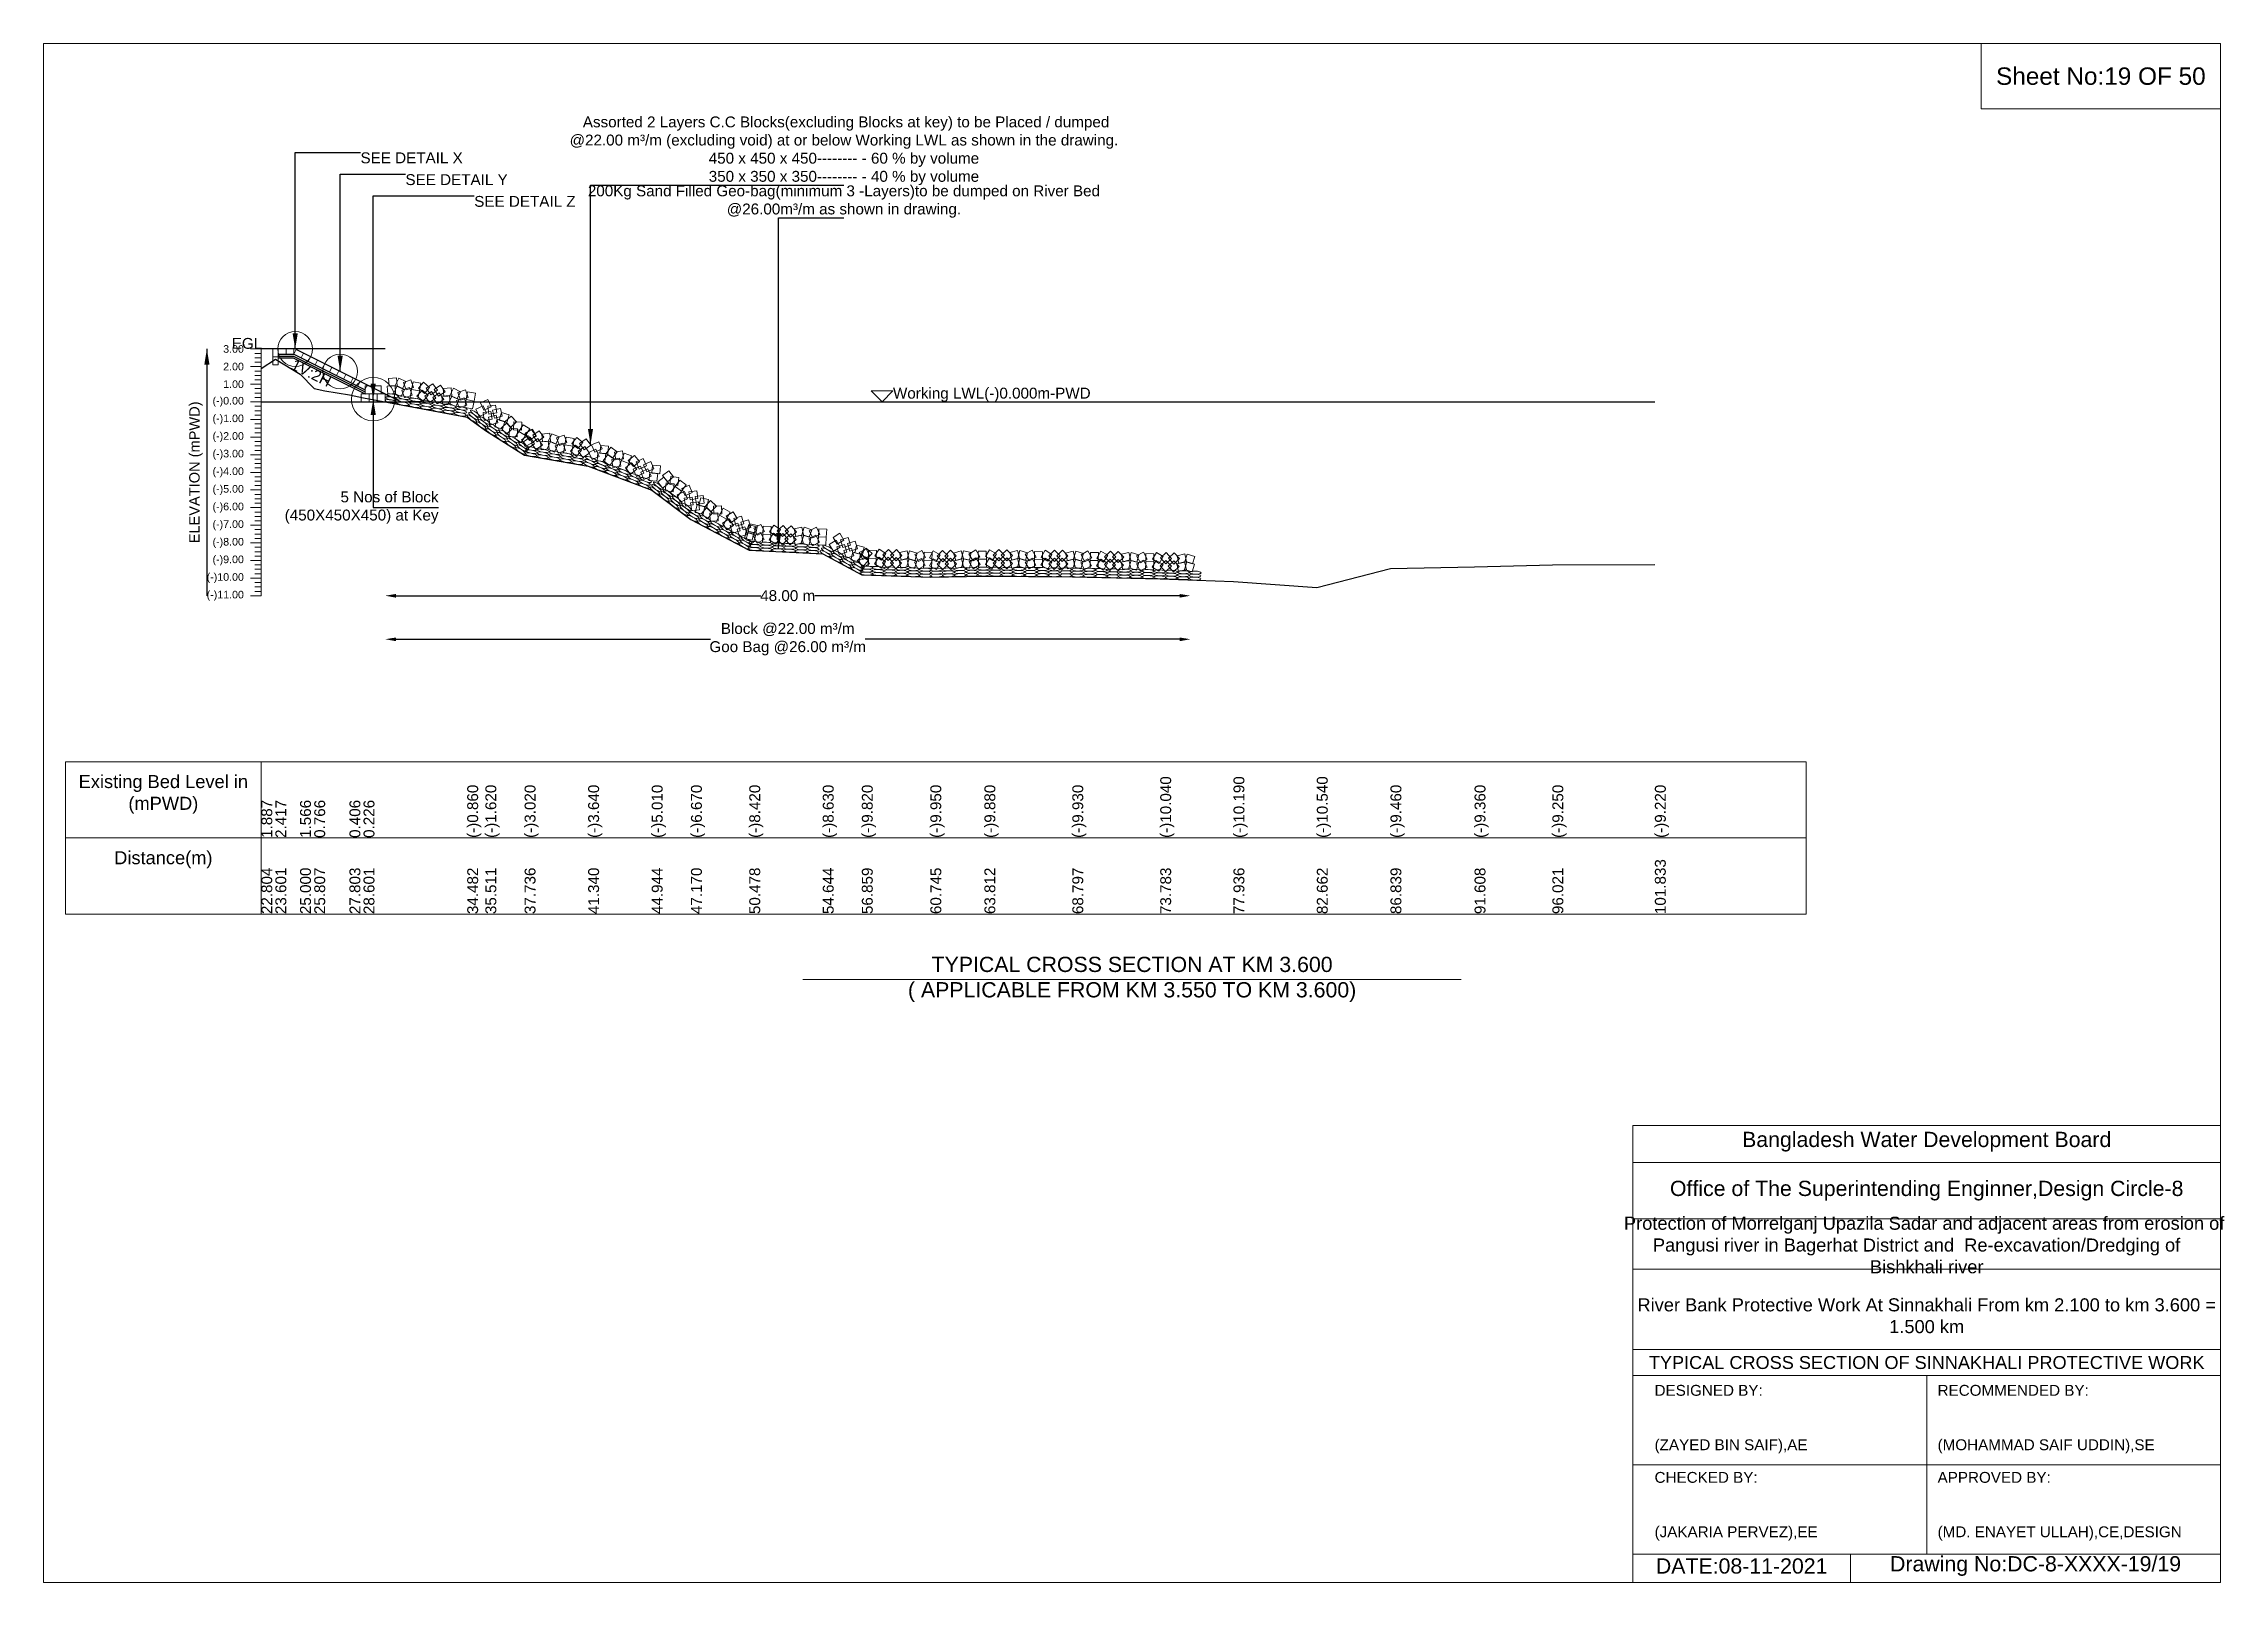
# Model space of a CAD drawing. Header units: inches. Extents: x 89000 to 380017, y -7071 to 0.
# Drawn here: x 370000 to 380017, y -7071 to 0 of the extents above; entities that cross this region are included whole.
import ezdxf

# ---------------------------------------------------------------- set-up
doc = ezdxf.new("R2010")
doc.units = ezdxf.units.IN
doc.header["$LTSCALE"] = 7
doc.header["$MEASUREMENT"] = 0
doc.header["$PDMODE"] = 3
for name, color, linetype, lineweight in [('Cross section Data Border', 7, 'Continuous', 9), ('Cross Section Labels', 7, 'Continuous', 9), ('Existing_Bed_Level for Xsection', 7, 'Continuous', 25), ('Long Section Labels', 7, 'Continuous', 9)]:
    doc.layers.add(name, color=color, linetype=linetype, lineweight=lineweight)
doc.styles.get("Standard").update_dxf_attribs({"font": 'arial.ttf'})
doc.dimstyles.new('Appron Lebeling Style', dxfattribs={"dimtxt": 50, "dimasz": 50, "dimexe": 0.18, "dimexo": 0.0625, "dimgap": 0.09, "dimtad": 0, "dimtih": 1, "dimtoh": 1, "dimdec": 4, "dimzin": 0, "dimdsep": 46, "dimtxsty": 'Standard', "dimcen": 0.09, "dimse1": 1, "dimse2": 1, "dimadec": 0, "dimazin": 0, "dimtfac": 1, "dimtdec": 4, "dimtofl": 0, "dimtmove": 0, "dimatfit": 3, "dimfxl": 1, "dimtolj": 1, "dimtzin": 0, "dimarcsym": 0})
doc.dimstyles.get("Standard").update_dxf_attribs({"dimtxt": 0.18, "dimasz": 0.18, "dimexe": 0.18, "dimexo": 0.0625, "dimgap": 0.09, "dimtad": 0, "dimtih": 1, "dimtoh": 1, "dimdec": 4, "dimzin": 0, "dimdsep": 46, "dimtxsty": 'Standard', "dimcen": 0.09, "dimadec": 0, "dimazin": 0, "dimtfac": 1, "dimtdec": 4, "dimtofl": 0, "dimtmove": 0, "dimatfit": 3, "dimfxl": 1, "dimtolj": 1, "dimtzin": 0, "dimarcsym": 0})

msp = doc.modelspace()

# ---------------------------------------------------------------- texts
at = {"layer": 'Cross section Data Border', "char_height": 60, "width": 800, "attachment_point": 5}
for s, insert in [('Existing Bed Level in (mPWD)', (370550, -3450)), ('Distance(m)', (370550, -3750))]:
    msp.add_mtext(s, dxfattribs=dict(at, insert=insert))
at = {"layer": 'Cross Section Labels'}
for s, insert, char_height, attachment_point in [('Sheet No:19 OF 50', (379450, -150), 80, 5), (' Assorted 2 Layers C.C Blocks(excluding Blocks at key) to be Placed / dumped^J@22.00 m³/m (excluding void) at or below Working LWL as shown in the drawing.^J450 x 450 x 450-------- - 60 % by volume^J350 x 350 x 350-------- - 40 % by volume', (373676.341, -650), 50, 8), ('SEE DETAIL X', (371455.6077, -500), 50, 1), ('SEE DETAIL Y', (371662.1577, -600), 50, 1), ('SEE DETAIL Z', (371978.0577, -700), 50, 1), ('200Kg Sand Filled Geo-bag(minimum 3 -Layers)to be dumped on River Bed^J@26.00m³/m as shown in drawing.', (373676.341, -800), 50, 8), ('EGL', (371004.07125, -1403.26), 50, 9), ('Working LWL(-)0.000m-PWD', (373901.5077, -1646.26), 50, 7), ('5 Nos of Block ^J(450X450X450) at Key', (371814.0327, -2132.26), 50, 6), ('TYPICAL CROSS SECTION AT KM 3.600^J( APPLICABLE FROM KM 3.550 TO KM 3.600)', (375000, -4300), 70, 5), ('Bangladesh Water Development Board', (378650, -5046), 70, 5), ('Office of The Superintending Enginner,Design Circle-8', (378650, -5271), 70, 5)]:
    msp.add_mtext(s, dxfattribs=dict(at, insert=insert, char_height=char_height, attachment_point=attachment_point))
at = {"layer": 'Cross Section Labels', "insert": (371240.77055, -1491.1218), "char_height": 50, "attachment_point": 2, "rotation": 333.434948823}
msp.add_mtext('1V:2H', dxfattribs=at)
at = {"layer": 'Cross Section Labels'}
for s, insert, char_height, width, attachment_point in [('Protection of Morrelganj Upazila Sadar and adjacent areas from erosion of  Pangusi river in Bagerhat District and  Re-excavation/Dredging of     Bishkhali river', (378650, -5521), 60, 2800, 5), ('River Bank Protective Work At Sinnakhali From km 2.100 to km 3.600 = 1.500 km', (378650, -5846), 60, 2700, 5), ('TYPICAL CROSS SECTION OF SINNAKHALI PROTECTIVE WORK', (378650, -6061), 59.5765532, 2800, 5), ('DESIGNED BY:^J^J^J(ZAYED BIN SAIF),AE', (377400, -6321), 50, 1400, 4), ('RECOMMENDED BY:^J^J^J(MOHAMMAD SAIF UDDIN),SE', (378700, -6321), 50, 1400, 4), ('CHECKED BY:^J^J^J(JAKARIA PERVEZ),EE', (377400, -6721), 50, 1400, 4), ('APPROVED BY:^J^J^J(MD. ENAYET ULLAH),CE,DESIGN', (378700, -6721), 50, 1400, 4), ('DATE:08-11-2021', (377800, -6996), 70, 1400, 5), ('Drawing No:DC-8-XXXX-19/19', (379150, -6996), 70, 2200, 5)]:
    msp.add_mtext(s, dxfattribs=dict(at, insert=insert, char_height=char_height, width=width, attachment_point=attachment_point))
at = {"layer": 'Long Section Labels', "char_height": 35, "attachment_point": 6}
for s, insert in [('3.00', (370920, -1403.26)), ('2.00', (370920, -1484.26)), ('1.00', (370920, -1565.26)), ('(-)0.00', (370920, -1646.26)), ('(-)1.00', (370920, -1727.26)), ('(-)2.00', (370920, -1808.26)), ('(-)3.00', (370920, -1889.26)), ('(-)4.00', (370920, -1970.26)), ('(-)5.00', (370920, -2051.26)), ('(-)6.00', (370920, -2132.26)), ('(-)7.00', (370920, -2213.26)), ('(-)8.00', (370920, -2294.26)), ('(-)9.00', (370920, -2375.26)), ('(-)10.00', (370920, -2456.26)), ('(-)11.00', (370920, -2537.26))]:
    msp.add_mtext(s, dxfattribs=dict(at, insert=insert))
at = {"layer": 'Long Section Labels', "rotation": 90}
for s, insert, char_height, attachment_point in [('ELEVATION (mPWD)', (370700, -1970.26), 48, 5), ('(-)10.040', (375129.37664, -3650), 50, 1), ('(-)10.190', (375465.72137, -3650), 50, 1), ('(-)10.540', (375848.53475, -3650), 50, 1), ('1.887', (371000, -3650), 50, 1), ('2.417', (371064.58445, -3650), 50, 1), ('1.566', (371177.91581, -3650), 50, 1), ('0.766', (371243.28085, -3650), 50, 1), ('0.406', (371404.94889, -3650), 50, 1), ('0.226', (371469.57245, -3650), 50, 1), ('(-)0.860', (371945.94803, -3650), 50, 1), ('(-)1.620', (372029.27132, -3650), 50, 1), ('(-)3.020', (372209.5257, -3650), 50, 1), ('(-)3.640', (372501.46012, -3650), 50, 1), ('(-)5.010', (372793.41303, -3650), 50, 1), ('(-)6.670', (372973.67817, -3650), 50, 1), ('(-)8.420', (373241.61096, -3650), 50, 1), ('(-)8.630', (373579.10447, -3650), 50, 1), ('(-)9.820', (373758.53336, -3650), 50, 1), ('(-)9.950', (374073.2908, -3650), 50, 1), ('(-)9.880', (374321.706, -3650), 50, 1), ('(-)9.930', (374725.45679, -3650), 50, 1), ('(-)9.460', (376186.86925, -3650), 50, 1), ('(-)9.360', (376573.15247, -3650), 50, 1), ('(-)9.250', (376930.60313, -3650), 50, 1), ('(-)9.220', (377401.40476, -3650), 50, 1), ('22.804', (371000, -4000), 50, 1), ('23.601', (371064.58445, -4000), 50, 1), ('25.000', (371177.91581, -4000), 50, 1), ('25.807', (371243.28085, -4000), 50, 1), ('27.803', (371404.94889, -4000), 50, 1), ('28.601', (371469.57245, -4000), 50, 1), ('34.482', (371945.94803, -4000), 50, 1), ('35.511', (372029.27132, -4000), 50, 1), ('37.736', (372209.5257, -4000), 50, 1), ('41.340', (372501.46012, -4000), 50, 1), ('44.944', (372793.41303, -4000), 50, 1), ('47.170', (372973.67817, -4000), 50, 1), ('50.478', (373241.61096, -4000), 50, 1), ('54.644', (373579.10447, -4000), 50, 1), ('56.859', (373758.53336, -4000), 50, 1), ('60.745', (374073.2908, -4000), 50, 1), ('63.812', (374321.706, -4000), 50, 1), ('68.797', (374725.45679, -4000), 50, 1), ('73.783', (375129.37664, -4000), 50, 1), ('77.936', (375465.72137, -4000), 50, 1), ('82.662', (375848.53475, -4000), 50, 1), ('86.839', (376186.86925, -4000), 50, 1), ('91.608', (376573.15247, -4000), 50, 1), ('96.021', (376930.60313, -4000), 50, 1), ('101.833', (377401.40476, -4000), 50, 1)]:
    msp.add_mtext(s, dxfattribs=dict(at, insert=insert, char_height=char_height, attachment_point=attachment_point))

# ---------------------------------------------------------------- blocks, each defined once
blk = doc.blocks.new('*D63')
at = {"layer": 'Cross Section Labels', "color": 0, "lineweight": -2, "transparency": 16777216}
for p, q in [((371619, -2537), (373295, -2537)), ((375218, -2537), (373542, -2537))]:
    blk.add_line(p, q, dxfattribs=at)
at = {"layer": 'Cross Section Labels', "color": 0, "transparency": 16777216}
for points in [[(371619, -2529), (371619, -2546), (371569, -2537)], [(375218, -2529), (375218, -2546), (375268, -2537)]]:
    blk.add_solid(points, dxfattribs=at)
at = {"layer": 'Defpoints', "color": 0, "transparency": 16777216}
for p in [(371569, -1646), (375268, -2464), (375268, -2537)]:
    blk.add_point(p, dxfattribs=at)
at = {"layer": 'Cross Section Labels', "color": 0, "transparency": 16777216, "insert": (373418, -2537), "char_height": 50, "attachment_point": 5}
blk.add_mtext('\\A1;48.00 m', dxfattribs=at)
blk = doc.blocks.new('*D64')
at = {"layer": 'Cross Section Labels', "color": 0, "lineweight": -2, "transparency": 16777216}
for p, q in [((371619, -2737), (373063, -2737)), ((375218, -2737), (373774, -2737))]:
    blk.add_line(p, q, dxfattribs=at)
at = {"layer": 'Cross Section Labels', "color": 0, "transparency": 16777216}
for points in [[(371619, -2729), (371619, -2746), (371569, -2737)], [(375218, -2729), (375218, -2746), (375268, -2737)]]:
    blk.add_solid(points, dxfattribs=at)
at = {"layer": 'Defpoints', "color": 0, "transparency": 16777216}
for p in [(371569, -1646), (375268, -2464), (375268, -2737)]:
    blk.add_point(p, dxfattribs=at)
at = {"layer": 'Cross Section Labels', "color": 0, "transparency": 16777216, "insert": (373418, -2737), "char_height": 50, "attachment_point": 5}
blk.add_mtext('\\A1;Block @22.00 m³/m ^JGoo Bag @26.00 m³/m ', dxfattribs=at)

# ---------------------------------------------------------------- dimensions: what is measured, and where the dimension line sits
at = {"layer": 'Cross Section Labels'}
for base, text, picture, middle in [((375267.74625, -2537.26), '48.00 m', '*D63', (373418.22698, -2537.26)), ((375267.74625, -2737.26), 'Block @22.00 m³/m ^JGoo Bag @26.00 m³/m ', '*D64', (373418.22698, -2737.26))]:
    dim = msp.add_linear_dim(base=base, p1=(371568.7077, -1646.26), p2=(375267.74625, -2464.49842), text=text, dimstyle='Appron Lebeling Style', dxfattribs=at)
    dim.commit()
    dim.dimension.update_dxf_attribs({"geometry": picture, "text_midpoint": middle})

# ---------------------------------------------------------------- linework, layer by layer
at = {"layer": 'Cross section Data Border'}
msp.add_lwpolyline([(370100, -3300), (378097.0325, -3300), (378097.0325, -4000), (370100, -4000)], close=True, dxfattribs=at)
for points in [[(371000, -3300), (371000, -4000)], [(370100, -3650), (378097.0325, -3650)]]:
    msp.add_lwpolyline(points, dxfattribs=at)
at = {"layer": 'Cross Section Labels'}
for points in [[(370000, 0), (380000, 0), (380000, -7071), (370000, -7071)], [(378900, 0), (380000, 0), (380000, -300), (378900, -300)], [(373851.5077, -1646.26), (373901.5077, -1596.26), (373801.5077, -1596.26)]]:
    msp.add_lwpolyline(points, close=True, dxfattribs=at)
for points in [[(373488, -4300), (375000, -4300), (376512, -4300)], [(377300, -7071), (377300, -4971), (380000, -4971)], [(377300, -5141), (380000, -5141)], [(377300, -5401), (380000, -5401)], [(377300, -5631), (380000, -5631)], [(377300, -6001), (380000, -6001)], [(377300, -6121), (380000, -6121)], [(378650, -6121), (378650, -6941)], [(377300, -6531), (380000, -6531)], [(377300, -6941), (380000, -6941)], [(378300, -6941), (378300, -7071)]]:
    msp.add_lwpolyline(points, dxfattribs=at)
for centre, radius in [((371155.6077, -1403.26), 80), ((371362.1577, -1506.535), 80), ((371514.0327, -1634.11), 100)]:
    msp.add_circle(centre, radius, dxfattribs=at)
at = {"layer": 'Existing_Bed_Level for Xsection'}
for points in [[(371568.7077, -1403.26), (371000, -1403.26)], [(371000, -1493.413), (371064.58445, -1450.483), (371177.91581, -1519.414), (371243.28085, -1584.214), (371291.37717, -1595.554), (371404.94889, -1613.374), (371469.57245, -1627.954), (371945.94803, -1715.92), (372029.27132, -1777.48), (372209.5257, -1890.88), (372501.46012, -1941.1), (372793.41303, -2052.07), (372973.67817, -2186.53), (373241.61096, -2328.28), (373579.10447, -2345.29), (373758.53336, -2441.68), (374073.2908, -2452.21), (374321.706, -2446.54), (374725.45679, -2450.59), (375129.37664, -2459.5), (375465.72137, -2471.65), (375848.53475, -2500), (376186.86925, -2412.52), (376573.15247, -2404.42), (376930.60313, -2395.51), (377401.40476, -2393.08)], [(371641.6077, -1646.26), (371160.73854, -1405.82542), (371155.6077, -1403.26), (371149.87125, -1403.26), (371076.97125, -1403.26)], [(371076.97125, -1427.56), (371149.87125, -1427.56), (371477.5827, -1591.41573)], [(371076.97125, -1435.66), (371147.9591, -1435.66), (371477.5827, -1600.4718)], [(371076.97125, -1443.76), (371146.04695, -1443.76), (371477.5827, -1609.52788)], [(371000, -1646.26), (377401.40476, -1646.26)]]:
    msp.add_lwpolyline(points, dxfattribs=at)
at = {"layer": 'Long Section Labels'}
for points in [[(371000, -1403.26), (370950, -1403.26)], [(371000, -1484.26), (370950, -1484.26)], [(371000, -1423.51), (370970, -1423.51)], [(371000, -1443.76), (370970, -1443.76)], [(371000, -1464.01), (370970, -1464.01)], [(371000, -2537.26), (371000, -2456.26), (371000, -2375.26), (371000, -2294.26), (371000, -2213.26), (371000, -2132.26), (371000, -2051.26), (371000, -1970.26), (371000, -1889.26), (371000, -1808.26), (371000, -1727.26), (371000, -1646.26), (371000, -1565.26), (371000, -1484.26), (371000, -1403.26)], [(371000, -1565.26), (370950, -1565.26)], [(371000, -1504.51), (370970, -1504.51)], [(371000, -1524.76), (370970, -1524.76)], [(371000, -1545.01), (370970, -1545.01)], [(371000, -1585.51), (370970, -1585.51)], [(371000, -1646.26), (370950, -1646.26)], [(371000, -1605.76), (370970, -1605.76)], [(371000, -1626.01), (370970, -1626.01)], [(371000, -1666.51), (370970, -1666.51)], [(371000, -1686.76), (370970, -1686.76)], [(371000, -1727.26), (370950, -1727.26)], [(371000, -1707.01), (370970, -1707.01)], [(371000, -1747.51), (370970, -1747.51)], [(371000, -1767.76), (370970, -1767.76)], [(371000, -1788.01), (370970, -1788.01)], [(371000, -1808.26), (370950, -1808.26)], [(371000, -1889.26), (370950, -1889.26)], [(371000, -1828.51), (370970, -1828.51)], [(371000, -1848.76), (370970, -1848.76)], [(371000, -1869.01), (370970, -1869.01)], [(371000, -1970.26), (370950, -1970.26)], [(371000, -1909.51), (370970, -1909.51)], [(371000, -1929.76), (370970, -1929.76)], [(371000, -1950.01), (370970, -1950.01)], [(371000, -1990.51), (370970, -1990.51)], [(371000, -2051.26), (370950, -2051.26)], [(371000, -2010.76), (370970, -2010.76)], [(371000, -2031.01), (370970, -2031.01)], [(371000, -2071.51), (370970, -2071.51)], [(371000, -2091.76), (370970, -2091.76)], [(371000, -2132.26), (370950, -2132.26)], [(371000, -2112.01), (370970, -2112.01)], [(371000, -2152.51), (370970, -2152.51)], [(371000, -2172.76), (370970, -2172.76)], [(371000, -2193.01), (370970, -2193.01)], [(371000, -2213.26), (370950, -2213.26)], [(371000, -2294.26), (370950, -2294.26)], [(371000, -2233.51), (370970, -2233.51)], [(371000, -2253.76), (370970, -2253.76)], [(371000, -2274.01), (370970, -2274.01)], [(371000, -2375.26), (370950, -2375.26)], [(371000, -2314.51), (370970, -2314.51)], [(371000, -2334.76), (370970, -2334.76)], [(371000, -2355.01), (370970, -2355.01)], [(371000, -2395.51), (370970, -2395.51)], [(371000, -2456.26), (370950, -2456.26)], [(371000, -2415.76), (370970, -2415.76)], [(371000, -2436.01), (370970, -2436.01)], [(371000, -2476.51), (370970, -2476.51)], [(371000, -2496.76), (370970, -2496.76)], [(371000, -2537.26), (370950, -2537.26)], [(371000, -2517.01), (370970, -2517.01)]]:
    msp.add_lwpolyline(points, dxfattribs=at)
for points in [[(371076.97125, -1403.26), (371052.67125, -1403.26), (371052.67125, -1439.71), (371076.97125, -1439.71)], [(371076.97125, -1439.71), (371052.67125, -1439.71), (371052.67125, -1476.16), (371076.97125, -1476.16)], [(371113.42125, -1403.26), (371076.97125, -1403.26), (371076.97125, -1427.56), (371113.42125, -1427.56)], [(371149.87125, -1403.26), (371113.42125, -1403.26), (371113.42125, -1427.56), (371149.87125, -1427.56)], [(371193.34041, -1422.12635), (371160.73854, -1405.82542), (371149.87125, -1427.56), (371182.47312, -1443.86094)], [(371225.94228, -1438.42729), (371193.34041, -1422.12635), (371182.47312, -1443.86094), (371215.07499, -1460.16187)], [(371258.54416, -1454.72823), (371225.94228, -1438.42729), (371215.07499, -1460.16187), (371247.67687, -1476.46281)], [(371291.14603, -1471.02916), (371258.54416, -1454.72823), (371247.67687, -1476.46281), (371280.27874, -1492.76374)], [(371323.7479, -1487.3301), (371291.14603, -1471.02916), (371280.27874, -1492.76374), (371312.88061, -1509.06468)], [(371356.34977, -1503.63103), (371323.7479, -1487.3301), (371312.88061, -1509.06468), (371345.48248, -1525.36561)], [(371388.95164, -1519.93197), (371356.34977, -1503.63103), (371345.48248, -1525.36561), (371378.08435, -1541.66655)], [(371421.55351, -1536.2329), (371388.95164, -1519.93197), (371378.08435, -1541.66655), (371410.68622, -1557.96748)], [(371454.15538, -1552.53384), (371421.55351, -1536.2329), (371410.68622, -1557.96748), (371443.28809, -1574.26842)], [(371486.75725, -1568.83477), (371454.15538, -1552.53384), (371443.28809, -1574.26842), (371475.88996, -1590.56936)], [(371514.0327, -1573.36), (371477.5827, -1573.36), (371477.5827, -1609.81), (371514.0327, -1609.81)], [(371550.4827, -1573.36), (371514.0327, -1573.36), (371514.0327, -1609.81), (371550.4827, -1609.81)], [(371614.16252, -1571.41107), (371577.82736, -1574.30216), (371580.71845, -1610.63732), (371617.05361, -1607.74623)], [(371620.78136, -1535.56705), (371584.4462, -1538.45815), (371587.33729, -1574.79331), (371623.67246, -1571.90222)], [(371657.57623, -1589.02833), (371624.6698, -1573.35131), (371608.99277, -1606.25774), (371641.89921, -1621.93477)], [(371664.19507, -1553.18432), (371631.28864, -1537.50729), (371615.61161, -1570.41373), (371648.51805, -1586.09075)], [(371680.22311, -1580.99793), (371645.86457, -1593.16728), (371658.03392, -1627.52583), (371692.39246, -1615.35647)], [(371686.84195, -1545.15392), (371652.48341, -1557.32327), (371664.65276, -1591.68181), (371699.01131, -1579.51246)], [(371726.20396, -1596.26813), (371690.35995, -1589.64929), (371683.7411, -1625.49331), (371719.58512, -1632.11215)], [(371732.8228, -1560.42412), (371696.97879, -1553.80528), (371690.35995, -1589.64929), (371726.20396, -1596.26813)], [(371766.50857, -1615.44502), (371738.76201, -1591.80754), (371715.12452, -1619.5541), (371742.87109, -1643.19159)], [(371773.12741, -1579.60101), (371745.38085, -1555.96352), (371721.74337, -1583.71009), (371749.48993, -1607.34757)], [(371781.35088, -1598.77472), (371751.31688, -1619.42809), (371771.97024, -1649.46209), (371802.00424, -1628.80872)], [(371787.96972, -1562.93071), (371757.93572, -1583.58407), (371778.58909, -1613.61807), (371808.62309, -1592.96471)], [(371844.47083, -1599.56337), (371823.79356, -1569.54582), (371793.77601, -1590.2231), (371814.45328, -1620.24064)], [(371871.68947, -1581.89895), (371835.35431, -1584.79004), (371838.2454, -1621.1252), (371874.58056, -1618.23411)], [(371915.10318, -1599.51621), (371882.19675, -1583.83919), (371866.51972, -1616.74562), (371899.42615, -1632.42265)], [(371937.75006, -1591.48581), (371903.39152, -1603.65516), (371915.56087, -1638.0137), (371949.91941, -1625.84435)], [(371983.73091, -1606.75601), (371947.88689, -1600.13717), (371941.26805, -1635.98119), (371977.11207, -1642.60003)], [(371495.8077, -1609.81), (371459.3577, -1609.81), (371459.3577, -1646.26), (371495.8077, -1646.26)], [(371532.2577, -1609.81), (371495.8077, -1609.81), (371495.8077, -1646.26), (371532.2577, -1646.26)], [(371568.7077, -1609.81), (371532.2577, -1609.81), (371532.2577, -1646.26), (371568.7077, -1646.26)], [(371837.85199, -1635.40738), (371817.17471, -1605.38984), (371787.15717, -1626.06711), (371807.83444, -1656.08466)], [(371865.07063, -1617.74296), (371828.73547, -1620.63405), (371831.62656, -1656.96922), (371867.96172, -1654.07812)], [(371908.48434, -1635.36023), (371875.57791, -1619.6832), (371859.90088, -1652.58963), (371892.80731, -1668.26666)], [(371931.13122, -1627.32983), (371896.77268, -1639.49918), (371908.94203, -1673.85772), (371943.30057, -1661.68837)], [(371977.11207, -1642.60003), (371941.26805, -1635.98119), (371934.64921, -1671.8252), (371970.49323, -1678.44404)], [(372033.91692, -1698.57882), (372019.33761, -1665.17154), (371985.93033, -1679.75084), (372000.50963, -1713.15812)], [(372055.57638, -1669.2621), (372040.99708, -1635.85481), (372007.58979, -1650.43412), (372022.1691, -1683.8414)], [(372054.56415, -1690.10034), (372018.51639, -1695.50049), (372023.91654, -1731.54824), (372059.9643, -1726.1481)], [(372076.22361, -1660.78361), (372040.17586, -1666.18376), (372045.576, -1702.23152), (372081.62376, -1696.83137)], [(372106.318, -1712.53907), (372098.21255, -1677.00171), (372062.67519, -1685.10715), (372070.78063, -1720.64452)], [(372138.14044, -1706.19729), (372103.31358, -1695.44125), (372092.55754, -1730.26811), (372127.3844, -1741.02415)], [(372086.90841, -1743.39147), (372078.80297, -1707.85411), (372043.26561, -1715.95955), (372051.37105, -1751.49692)], [(372118.73086, -1737.04969), (372083.904, -1726.29365), (372073.14796, -1761.12051), (372107.97482, -1771.87655)], [(372152.5471, -1769.47777), (372127.7749, -1742.73939), (372101.03652, -1767.51159), (372125.80872, -1794.24997)], [(372171.95668, -1738.62537), (372147.18448, -1711.88699), (372120.44611, -1736.65919), (372145.2183, -1763.39757)], [(372176.55807, -1770.3952), (372140.13515, -1768.9904), (372138.73035, -1805.41332), (372175.15327, -1806.81812)], [(372195.96765, -1739.5428), (372159.54473, -1738.138), (372158.13993, -1774.56092), (372194.56285, -1775.96572)], [(372213.6276, -1801.59243), (372182.7752, -1782.18285), (372163.36562, -1813.03525), (372194.21802, -1832.44484)], [(372233.03719, -1770.74003), (372202.18479, -1751.33045), (372182.7752, -1782.18285), (372213.6276, -1801.59243)], [(372243.97835, -1834.31929), (372226.94488, -1802.09409), (372194.71968, -1819.12756), (372211.75315, -1851.35276)], [(372240.62619, -1772.68257), (372210.84728, -1793.70206), (372231.86677, -1823.48097), (372261.64568, -1802.46148)], [(372263.38793, -1803.46689), (372246.35446, -1771.24169), (372214.12926, -1788.27516), (372231.16273, -1820.50036)], [(372297.57152, -1808.6208), (372276.52832, -1778.85863), (372246.76616, -1799.90183), (372267.80936, -1829.664)], [(372324.57187, -1790.62449), (372288.27483, -1793.96018), (372291.61052, -1830.25723), (372327.90757, -1826.92153)], [(372368.198, -1807.70896), (372335.10211, -1792.43595), (372319.82911, -1825.53184), (372352.92499, -1840.80484)], [(372390.74488, -1799.40191), (372356.53789, -1811.99097), (372369.12695, -1846.19796), (372403.33393, -1833.6089)], [(372234.44665, -1808.60493), (372204.66774, -1829.62442), (372225.68723, -1859.40333), (372255.46614, -1838.38384)], [(372291.39198, -1844.54315), (372270.34878, -1814.78099), (372240.58662, -1835.82419), (372261.62982, -1865.58635)], [(372318.39233, -1826.54684), (372282.09528, -1829.88254), (372285.43098, -1866.17958), (372321.72803, -1862.84389)], [(372362.01846, -1843.63132), (372328.92257, -1828.35831), (372313.64956, -1861.45419), (372346.74545, -1876.7272)], [(372384.56533, -1835.32427), (372350.35835, -1847.91333), (372362.9474, -1882.12032), (372397.15439, -1869.53126)], [(372430.72968, -1850.03043), (372394.80732, -1843.85089), (372388.62778, -1879.77325), (372424.55014, -1885.95279)], [(372436.90922, -1814.10807), (372400.98686, -1807.92853), (372394.80732, -1843.85089), (372430.72968, -1850.03043)], [(372471.26603, -1868.71247), (372443.23217, -1845.41643), (372419.93614, -1873.45029), (372447.97, -1896.74633)], [(372477.44557, -1832.79011), (372449.41172, -1809.49407), (372426.11568, -1837.52793), (372454.14954, -1860.82397)], [(372485.90315, -1851.86172), (372456.12424, -1872.88121), (372477.14373, -1902.66012), (372506.92264, -1881.64063)], [(372492.08269, -1815.93936), (372462.30378, -1836.95885), (372483.32327, -1866.73776), (372513.10218, -1845.71827)], [(372552.29756, -1896.72155), (372537.34935, -1863.4777), (372504.1055, -1878.42592), (372519.05371, -1911.66976)], [(372565.24809, -1862.64977), (372550.29988, -1829.40592), (372517.05603, -1844.35413), (372532.00425, -1877.59798)], [(372582.24679, -1884.23434), (372545.98339, -1880.55079), (372542.29984, -1916.81418), (372578.56323, -1920.49774)], [(372595.19732, -1850.16256), (372558.93392, -1846.47901), (372555.25037, -1882.7424), (372591.51376, -1886.42596)], [(372621.78924, -1909.36425), (372592.23455, -1888.03065), (372570.90094, -1917.58534), (372600.45563, -1938.91894)], [(372634.73977, -1875.29247), (372605.18508, -1853.95887), (372583.85147, -1883.51355), (372613.40616, -1904.84716)], [(372658.46086, -1871.46123), (372622.47509, -1877.26009), (372628.27394, -1913.24586), (372664.25972, -1907.44701)], [(372700.95034, -1894.74345), (372666.87856, -1881.79292), (372653.92803, -1915.8647), (372687.99981, -1928.81523)], [(372737.15409, -1920.84907), (372714.10542, -1892.61148), (372685.86784, -1915.66016), (372708.91651, -1943.89774)], [(372645.51033, -1905.53301), (372609.52456, -1911.33187), (372615.32341, -1947.31764), (372651.30918, -1941.51879)], [(372687.99981, -1928.81523), (372653.92803, -1915.8647), (372640.9775, -1949.93648), (372675.04928, -1962.88702)], [(372724.20356, -1954.92085), (372701.15489, -1926.68326), (372672.9173, -1949.73194), (372695.96598, -1977.96952)], [(372741.79921, -1941.18818), (372708.54347, -1956.10992), (372723.46521, -1989.36566), (372756.72095, -1974.44392)], [(372754.74975, -1907.1164), (372721.49401, -1922.03814), (372736.41574, -1955.29388), (372769.67148, -1940.37214)], [(372790.80002, -1987.37527), (372775.85181, -1954.13142), (372742.60796, -1969.07964), (372757.55618, -2002.32349)], [(372803.75056, -1953.30349), (372788.80234, -1920.05964), (372755.55849, -1935.00786), (372770.50671, -1968.25171)], [(372820.74925, -1974.88806), (372784.48585, -1971.20451), (372780.8023, -2007.46791), (372817.0657, -2011.15146)], [(372833.69978, -1940.81628), (372797.43638, -1937.13273), (372793.75283, -1973.39613), (372830.01623, -1977.07968)], [(372871.99743, -2020.34205), (372849.42186, -1991.72481), (372820.80462, -2014.30038), (372843.38019, -2042.91762)], [(372893.79071, -1991.12467), (372871.21514, -1962.50743), (372842.5979, -1985.083), (372865.17347, -2013.70024)], [(372917.65348, -1993.94184), (372881.45641, -1989.65532), (372877.16989, -2025.85239), (372913.36696, -2030.13891)], [(372895.8602, -2023.15922), (372859.66313, -2018.8727), (372855.37661, -2055.06978), (372891.57368, -2059.3563)], [(372930.34112, -2057.19573), (372901.12374, -2035.40245), (372879.33045, -2064.61983), (372908.54783, -2086.41311)], [(372952.1344, -2027.97835), (372922.91702, -2006.18507), (372901.12374, -2035.40245), (372930.34112, -2057.19573)], [(372958.00316, -2092.22466), (372943.57676, -2058.75107), (372910.10317, -2073.17746), (372924.52957, -2106.65106)], [(372979.79644, -2063.00728), (372965.37005, -2029.53368), (372931.89645, -2043.96008), (372946.32285, -2077.43368)], [(372978.68895, -2083.84067), (372942.61688, -2089.07594), (372947.85214, -2125.14802), (372983.92422, -2119.91275)], [(373000.48223, -2054.62329), (372964.41016, -2059.85856), (372969.64543, -2095.93063), (373005.7175, -2090.69537)], [(373034.94715, -2112.4722), (373029.68316, -2076.4043), (372993.61527, -2081.6683), (372998.87926, -2117.73619)], [(373054.09945, -2095.23159), (373018.56509, -2087.11296), (373010.44647, -2122.64732), (373045.98083, -2130.76594)], [(373090.24845, -2125.03709), (373063.54406, -2100.22826), (373038.73523, -2126.93265), (373065.43963, -2151.74148)], [(373013.15387, -2141.68958), (373007.88988, -2105.62168), (372971.82199, -2110.88568), (372977.08598, -2146.95357)], [(373037.05403, -2127.45047), (373001.51968, -2119.33184), (372993.40106, -2154.8662), (373028.93541, -2162.98482)], [(373073.20304, -2157.25597), (373046.49864, -2132.44714), (373021.68982, -2159.15153), (373048.39421, -2183.96036)], [(373097.21531, -2156.3733), (373060.78943, -2157.69916), (373062.1153, -2194.12504), (373098.54118, -2192.79917)], [(373114.26073, -2124.15442), (373077.83485, -2125.48028), (373079.16072, -2161.90616), (373115.58659, -2160.58029)], [(373136.51633, -2184.70785), (373104.29745, -2167.66244), (373087.25204, -2199.88132), (373119.47092, -2216.92673)], [(373153.56175, -2152.48897), (373121.34287, -2135.44356), (373104.29745, -2167.66244), (373136.51633, -2184.70785)], [(373169.23193, -2215.07073), (373149.83379, -2184.21114), (373118.9742, -2203.60928), (373138.37234, -2234.46887)], [(373186.27735, -2182.85185), (373166.87921, -2151.99226), (373136.01962, -2171.3904), (373155.41776, -2202.24999)], [(373188.38395, -2203.60803), (373153.54456, -2214.32342), (373164.25995, -2249.16281), (373199.09933, -2238.44742)], [(373205.42936, -2171.38915), (373170.58998, -2182.10454), (373181.30536, -2216.94393), (373216.14475, -2206.22854)], [(373248.37323, -2223.25582), (373237.6301, -2188.42497), (373202.79926, -2199.1681), (373213.54239, -2233.99894)], [(373231.32781, -2255.4747), (373220.58468, -2220.64385), (373185.75384, -2231.38698), (373196.49697, -2266.21782)], [(373262.58619, -2246.76839), (373227.05184, -2238.64977), (373218.93322, -2274.18412), (373254.46757, -2282.30275)], [(373271.53638, -2257.27881), (373236.85014, -2246.07759), (373225.64892, -2280.76382), (373260.33516, -2291.96504)], [(373273.37117, -2220.87501), (373238.68493, -2209.67379), (373227.48371, -2244.36003), (373262.16994, -2255.56125)], [(373279.63161, -2214.54951), (373244.09726, -2206.43089), (373235.97864, -2241.96524), (373271.51299, -2250.08386)], [(373292.92667, -2246.33238), (373260.47272, -2262.92588), (373277.06622, -2295.37982), (373309.52016, -2278.78633)], [(373294.76145, -2209.92859), (373262.30751, -2226.52209), (373278.901, -2258.97603), (373311.35495, -2242.38253)], [(373340.51952, -2255.40638), (373304.11573, -2253.5716), (373302.28094, -2289.97539), (373338.68474, -2291.81018)], [(373342.35431, -2219.00259), (373305.95052, -2217.16781), (373304.11573, -2253.5716), (373340.51952, -2255.40638)], [(373383.00082, -2269.10141), (373352.37976, -2249.32888), (373332.60723, -2279.94994), (373363.22829, -2299.72247)], [(373384.83561, -2232.69762), (373354.21455, -2212.92508), (373334.44201, -2243.54614), (373365.06307, -2263.31868)], [(373395.51546, -2250.61961), (373368.46697, -2275.05282), (373392.90018, -2302.10131), (373419.94867, -2277.6681)], [(373397.35024, -2214.21582), (373370.30175, -2238.64903), (373394.73496, -2265.69752), (373421.78345, -2241.26431)], [(373456.35349, -2279.48239), (373431.89875, -2252.45336), (373404.86973, -2276.90811), (373429.32447, -2303.93713)], [(373458.18828, -2243.0786), (373433.73353, -2216.04957), (373406.70451, -2240.50431), (373431.15925, -2267.53334)], [(373481.00531, -2258.38324), (373445.36861, -2266.04012), (373453.02549, -2301.67682), (373488.66219, -2294.01995)], [(373482.8401, -2221.97945), (373447.2034, -2229.63633), (373454.86027, -2265.27303), (373490.49698, -2257.61616)], [(373526.36292, -2270.12231), (373491.67668, -2258.92109), (373480.47546, -2293.60733), (373515.1617, -2304.80855)], [(373528.19771, -2233.71852), (373493.51147, -2222.5173), (373482.31025, -2257.20354), (373516.99649, -2268.40476)], [(373547.75321, -2259.17589), (373515.29926, -2275.76938), (373531.89276, -2308.22333), (373564.3467, -2291.62983)], [(373549.58799, -2222.7721), (373517.13405, -2239.36559), (373533.72755, -2271.81953), (373566.18149, -2255.22604)], [(373595.34606, -2268.24989), (373558.94227, -2266.4151), (373557.10749, -2302.8189), (373593.51128, -2304.65368)], [(373597.18085, -2231.8461), (373560.77706, -2230.01131), (373558.94227, -2266.4151), (373595.34606, -2268.24989)], [(373659.29924, -2313.19987), (373640.09742, -2282.21773), (373609.11529, -2301.41955), (373628.3171, -2332.40168)], [(373676.54888, -2281.08986), (373657.34706, -2250.10773), (373626.36493, -2269.30954), (373645.56674, -2300.29168)], [(373678.52365, -2301.859), (373643.61693, -2312.35297), (373654.11089, -2347.25969), (373689.01761, -2336.76572)], [(373695.77328, -2269.74899), (373660.86656, -2280.24296), (373671.36053, -2315.14968), (373706.26725, -2304.65572)], [(373738.38697, -2321.88727), (373727.86521, -2286.98892), (373692.96686, -2297.51068), (373703.48862, -2332.40904)], [(373721.13733, -2353.99728), (373710.61557, -2319.09893), (373675.71722, -2329.62069), (373686.23898, -2364.51904)], [(373752.45036, -2345.48961), (373716.96827, -2337.14554), (373708.6242, -2372.62763), (373744.10629, -2380.9717)], [(373769.7, -2313.3796), (373734.21791, -2305.03553), (373725.87384, -2340.51763), (373761.35593, -2348.8617)], [(373788.4094, -2375.52403), (373761.86306, -2350.54615), (373736.88518, -2377.09249), (373763.43152, -2402.07037)], [(373777.1706, -2357.82945), (373745.00199, -2374.96955), (373762.14209, -2407.13816), (373794.3107, -2389.99806)], [(373778.38932, -2321.39983), (373746.22071, -2338.53993), (373763.36082, -2370.70854), (373795.52943, -2353.56844)], [(373805.65903, -2343.41402), (373779.1127, -2318.43615), (373754.13482, -2344.98248), (373780.68116, -2369.96036)], [(373824.91014, -2366.09709), (373788.48052, -2364.87836), (373787.26179, -2401.30798), (373823.69141, -2402.52671)], [(373826.12886, -2329.66747), (373789.69924, -2328.44874), (373788.48052, -2364.87836), (373824.91014, -2366.09709)], [(373867.61702, -2379.07156), (373836.66587, -2359.81983), (373817.41414, -2390.77097), (373848.36529, -2410.0227)], [(373868.83575, -2342.64194), (373837.8846, -2323.39021), (373818.63287, -2354.34135), (373849.58402, -2373.59308)], [(373879.81723, -2360.38071), (373853.18591, -2385.26796), (373878.07317, -2411.89928), (373904.70449, -2387.01202)], [(373881.03596, -2323.95109), (373854.40464, -2348.83834), (373879.2919, -2375.46966), (373905.92322, -2350.5824)], [(373941.13479, -2388.21023), (373916.22634, -2361.59875), (373889.61485, -2386.50721), (373914.52331, -2413.11869)], [(373942.35352, -2351.78062), (373917.44506, -2325.16913), (373890.83358, -2350.07759), (373915.74203, -2376.68907)], [(373965.42618, -2366.69711), (373929.9241, -2374.95571), (373938.1827, -2410.45779), (373973.68478, -2402.19919)], [(373966.64491, -2330.26749), (373931.14283, -2338.52609), (373939.40143, -2374.02817), (373974.90351, -2365.76957)], [(374010.97587, -2377.66724), (373976.10512, -2367.05436), (373965.49225, -2401.92512), (374000.363, -2412.53799)], [(374012.1946, -2341.23762), (373977.32385, -2330.62474), (373966.71097, -2365.4955), (374001.58173, -2376.10837)], [(374032.17793, -2366.36055), (374000.00932, -2383.50065), (374017.14943, -2415.66926), (374049.31804, -2398.52916)], [(374033.39666, -2329.93093), (374001.22805, -2347.07103), (374018.36815, -2379.23964), (374050.53676, -2362.09954)], [(374079.91747, -2374.62819), (374043.48785, -2373.40946), (374042.26913, -2409.83908), (374078.69875, -2411.05781)], [(374081.1362, -2338.19857), (374044.70658, -2336.97984), (374043.48785, -2373.40946), (374079.91747, -2374.62819)], [(374118.08149, -2348.49021), (374086.09674, -2331.00941), (374068.61595, -2362.99416), (374100.6007, -2380.47496)], [(374118.91324, -2384.93072), (374086.92849, -2367.44992), (374069.44769, -2399.43467), (374101.43244, -2416.91547)], [(374129.21136, -2329.14288), (374104.02167, -2355.48831), (374130.3671, -2380.678), (374155.55679, -2354.33257)], [(374130.0431, -2365.58339), (374104.85341, -2391.92882), (374131.19884, -2417.11851), (374156.38854, -2390.77308)], [(374191.99683, -2353.48031), (374165.63135, -2328.3116), (374140.46264, -2354.67709), (374166.82813, -2379.84579)], [(374192.82858, -2389.92082), (374166.46309, -2364.75211), (374141.29439, -2391.1176), (374167.65987, -2416.2863)], [(374215.04004, -2330.63524), (374180.05854, -2340.87716), (374190.30046, -2375.85867), (374225.28196, -2365.61675)], [(374215.87178, -2367.07575), (374180.89028, -2377.31767), (374191.1322, -2412.29917), (374226.1137, -2402.05726)], [(374261.13454, -2339.02663), (374225.72217, -2330.39143), (374217.08697, -2365.8038), (374252.49934, -2374.439)], [(374261.96628, -2375.46714), (374226.55392, -2366.83194), (374217.91872, -2402.2443), (374253.33108, -2410.8795)], [(374281.66724, -2326.54558), (374250.51337, -2345.46749), (374269.43529, -2376.62136), (374300.58916, -2357.69945)], [(374282.49899, -2362.98608), (374251.34512, -2381.908), (374270.26703, -2413.06187), (374301.4209, -2394.13996)], [(374329.79616, -2332.1156), (374293.35565, -2332.94734), (374294.18739, -2369.38785), (374330.6279, -2368.55611)], [(374330.6279, -2368.55611), (374294.18739, -2369.38785), (374295.01914, -2405.82836), (374331.45964, -2404.99662)], [(374376.1834, -2380.86241), (374344.79007, -2362.34049), (374326.26816, -2393.73382), (374357.66149, -2412.25574)], [(374376.54901, -2344.41424), (374345.15568, -2325.89233), (374326.63377, -2357.28566), (374358.0271, -2375.80757)], [(374387.94273, -2361.89108), (374361.90131, -2387.39494), (374387.40516, -2413.43637), (374413.44659, -2387.93251)], [(374388.30834, -2325.44292), (374362.26692, -2350.94677), (374387.77077, -2376.9882), (374413.8122, -2351.48435)], [(374449.89496, -2388.2776), (374424.37038, -2362.25649), (374398.34927, -2387.78107), (374423.87385, -2413.80218)], [(374450.26057, -2351.82943), (374424.73599, -2325.80832), (374398.71488, -2351.33291), (374424.23946, -2377.35401)], [(374473.67609, -2366.20172), (374438.37706, -2375.28913), (374447.46447, -2410.58816), (374482.7635, -2401.50075)], [(374474.0417, -2329.75356), (374438.74267, -2338.84097), (374447.83008, -2374.14), (374483.12911, -2365.05259)], [(374519.4701, -2376.10257), (374484.36047, -2366.3089), (374474.56679, -2401.41853), (374509.67643, -2411.21221)], [(374519.83571, -2339.65441), (374484.72607, -2329.86073), (374474.9324, -2364.97037), (374510.04203, -2374.76404)], [(374540.40167, -2364.30266), (374508.64311, -2382.1911), (374526.53155, -2413.94966), (374558.29011, -2396.06122)], [(374540.76728, -2327.8545), (374509.00872, -2345.74294), (374526.89716, -2377.5015), (374558.65572, -2359.61305)], [(374588.32167, -2371.45049), (374551.8735, -2371.08488), (374551.50789, -2407.53305), (374587.95606, -2407.89866)], [(374588.68728, -2335.00233), (374552.23911, -2334.63672), (374551.8735, -2371.08488), (374588.32167, -2371.45049)], [(374631.32057, -2383.42167), (374599.92724, -2364.89976), (374581.40532, -2396.29309), (374612.79865, -2414.815)], [(374631.68618, -2346.97351), (374600.29285, -2328.45159), (374581.77093, -2359.84492), (374613.16426, -2378.36684)], [(374643.0799, -2364.45035), (374617.03847, -2389.9542), (374642.54232, -2415.99563), (374668.58375, -2390.49178)], [(374643.44551, -2328.00218), (374617.40408, -2353.50604), (374642.90793, -2379.54747), (374668.94936, -2354.04361)], [(374705.03212, -2390.83686), (374679.50754, -2364.81575), (374653.48643, -2390.34034), (374679.01101, -2416.36145)], [(374705.39773, -2354.3887), (374679.87315, -2328.36759), (374653.85204, -2353.89217), (374679.37662, -2379.91328)], [(374728.81325, -2368.76099), (374693.51422, -2377.8484), (374702.60163, -2413.14743), (374737.90066, -2404.06002)], [(374729.17886, -2332.31282), (374693.87983, -2341.40023), (374702.96724, -2376.69926), (374738.26627, -2367.61185)], [(374775.4686, -2379.25804), (374740.47927, -2369.0429), (374730.26413, -2404.03224), (374765.25346, -2414.24738)], [(374776.27245, -2342.81691), (374741.28312, -2332.60177), (374731.06798, -2367.5911), (374766.05731, -2377.80624)], [(374796.54054, -2367.71067), (374764.56918, -2385.21595), (374782.07446, -2417.18731), (374814.04582, -2399.68203)], [(374797.34439, -2331.26954), (374765.37303, -2348.77481), (374782.87831, -2380.74617), (374814.84967, -2363.2409)], [(374844.37113, -2375.43419), (374807.92999, -2374.63035), (374807.12614, -2411.07148), (374843.56728, -2411.87533)], [(374845.17498, -2338.99306), (374808.73384, -2338.18921), (374807.92999, -2374.63035), (374844.37113, -2375.43419)], [(374887.22297, -2387.92154), (374856.05463, -2369.02348), (374837.15657, -2400.19183), (374868.32491, -2419.08989)], [(374888.02682, -2351.48041), (374856.85848, -2332.58235), (374837.96042, -2363.75069), (374869.12876, -2382.64876)], [(374899.20957, -2369.09299), (374872.86336, -2394.28187), (374898.05224, -2420.62808), (374924.39845, -2395.4392)], [(374900.01342, -2332.65186), (374873.66721, -2357.84073), (374898.85609, -2384.18695), (374925.2023, -2358.99807)], [(374960.84004, -2396.22253), (374935.63019, -2369.89639), (374909.30404, -2395.10624), (374934.51389, -2421.43238)], [(374961.64389, -2359.7814), (374936.43404, -2333.45525), (374910.10789, -2358.6651), (374935.31774, -2384.99125)], [(374984.8849, -2374.43421), (374949.47915, -2383.09651), (374958.14145, -2418.50226), (374993.5472, -2409.83996)], [(374985.68875, -2337.99307), (374950.283, -2346.65538), (374958.9453, -2382.06112), (374994.35105, -2373.39882)], [(375030.55655, -2384.88498), (374995.56721, -2374.66985), (374985.35208, -2409.65918), (375020.34141, -2419.87432)], [(375031.3604, -2348.44385), (374996.37106, -2338.22871), (374986.15592, -2373.21805), (375021.14526, -2383.43318)], [(375051.62849, -2373.33761), (375019.65713, -2390.84289), (375037.1624, -2422.81425), (375069.13376, -2405.30897)], [(375052.43234, -2336.89648), (375020.46098, -2354.40175), (375037.96625, -2386.37311), (375069.93761, -2368.86784)], [(375099.45907, -2381.06114), (375063.01794, -2380.25729), (375062.21409, -2416.69842), (375098.65522, -2417.50227)], [(375100.26292, -2344.62), (375063.82179, -2343.81615), (375063.01794, -2380.25729), (375099.45907, -2381.06114)], [(375142.31092, -2393.54849), (375111.14257, -2374.65043), (375092.24451, -2405.81877), (375123.41286, -2424.71683)], [(375143.11477, -2357.10735), (375111.94642, -2338.20929), (375093.04836, -2369.37764), (375124.21671, -2388.2757)], [(375155.48641, -2375.0785), (375128.78884, -2399.89467), (375153.605, -2426.59224), (375180.30258, -2401.77607)], [(375156.80226, -2338.65226), (375130.10469, -2363.46842), (375154.92085, -2390.166), (375181.61842, -2365.34983)], [(375216.72956, -2403.07141), (375191.89214, -2376.39361), (375165.21434, -2401.23103), (375190.05176, -2427.90883)], [(375218.04541, -2366.64516), (375193.20799, -2339.96736), (375166.53019, -2364.80478), (375191.36761, -2391.48259)], [(375241.07822, -2381.62312), (375205.55424, -2389.78704), (375213.71816, -2425.31101), (375249.24214, -2417.14709)], [(375242.39407, -2345.19688), (375206.87009, -2353.3608), (375215.03401, -2388.88477), (375250.55798, -2380.72085)], [(375286.5985, -2392.71465), (375251.75617, -2382.00884), (375241.05036, -2416.85118), (375275.89269, -2427.55698)], [(375287.91435, -2356.28841), (375253.07202, -2345.5826), (375242.36621, -2380.42494), (375277.20854, -2391.13074)]]:
    msp.add_lwpolyline(points, close=True, dxfattribs=at)
for centre, major_axis in [((371596.46657, -1644.38447), (26.50864, -4.895)), ((371598.96702, -1630.84339), (26.50864, -4.895)), ((371601.46747, -1617.30232), (26.50864, -4.895)), ((371649.48385, -1654.17447), (26.50864, -4.895)), ((371651.9843, -1640.6334), (26.50864, -4.895)), ((371654.48475, -1627.09232), (26.50864, -4.895)), ((371702.50113, -1663.96447), (26.50864, -4.895)), ((371705.00158, -1650.4234), (26.50864, -4.895)), ((371707.50204, -1636.88233), (26.50864, -4.895)), ((371755.51841, -1673.75447), (26.50864, -4.895)), ((371758.01887, -1660.2134), (26.50864, -4.895)), ((371760.51932, -1646.67233), (26.50864, -4.895)), ((371808.5357, -1683.54448), (26.50864, -4.895)), ((371811.03615, -1670.0034), (26.50864, -4.895)), ((371813.5366, -1656.46233), (26.50864, -4.895)), ((371861.55298, -1693.33448), (26.50864, -4.895)), ((371864.05343, -1679.79341), (26.50864, -4.895)), ((371866.55388, -1666.25233), (26.50864, -4.895)), ((371914.57026, -1703.12448), (26.50864, -4.895)), ((371917.07071, -1689.58341), (26.50864, -4.895)), ((371919.57116, -1676.04234), (26.50864, -4.895)), ((371974.89807, -1711.62782), (21.68135, -16.01838)), ((371983.08053, -1700.55261), (21.68135, -16.01838)), ((371966.7156, -1722.70303), (21.68135, -16.01838)), ((372010.07829, -1754.73978), (21.68135, -16.01838)), ((372018.26076, -1743.66457), (21.68135, -16.01838)), ((372026.44322, -1732.58936), (21.68135, -16.01838)), ((372054.06776, -1784.94556), (22.81706, -14.35446)), ((372061.40027, -1773.2902), (22.81706, -14.35446)), ((372068.73278, -1761.63485), (22.81706, -14.35446)), ((372099.70189, -1813.65449), (22.81706, -14.35446)), ((372107.0344, -1801.99913), (22.81706, -14.35446)), ((372114.36691, -1790.34378), (22.81706, -14.35446)), ((372160.00103, -1819.05271), (22.81706, -14.35446)), ((372145.33602, -1842.36341), (22.81706, -14.35446)), ((372152.66853, -1830.70806), (22.81706, -14.35446)), ((372190.97015, -1871.07234), (22.81706, -14.35446)), ((372198.30265, -1859.41699), (22.81706, -14.35446)), ((372205.63516, -1847.76164), (22.81706, -14.35446)), ((372237.9526, -1888.78401), (26.56658, -4.57011)), ((372240.28709, -1875.21334), (26.56658, -4.57011)), ((372242.62159, -1861.64267), (26.56658, -4.57011)), ((372291.08576, -1897.92423), (26.56658, -4.57011)), ((372293.42025, -1884.35357), (26.56658, -4.57011)), ((372295.75474, -1870.7829), (26.56658, -4.57011)), ((372344.21892, -1907.06446), (26.56658, -4.57011)), ((372346.55341, -1893.49379), (26.56658, -4.57011)), ((372348.8879, -1879.92313), (26.56658, -4.57011)), ((372399.68657, -1902.63402), (26.56658, -4.57011)), ((372402.02106, -1889.06335), (26.56658, -4.57011)), ((372452.81972, -1911.77425), (26.56658, -4.57011)), ((372455.15422, -1898.20358), (26.56658, -4.57011)), ((372514.63115, -1909.27837), (25.19797, -9.57764)), ((372397.35207, -1916.20469), (26.56658, -4.57011)), ((372450.48523, -1925.34492), (26.56658, -4.57011)), ((372504.8463, -1935.0215), (25.19797, -9.57764)), ((372509.73872, -1922.14994), (25.19797, -9.57764)), ((372555.24225, -1954.17677), (25.19797, -9.57764)), ((372560.13467, -1941.30521), (25.19797, -9.57764)), ((372565.0271, -1928.43365), (25.19797, -9.57764)), ((372605.6382, -1973.33205), (25.19797, -9.57764)), ((372610.53062, -1960.46049), (25.19797, -9.57764)), ((372615.42305, -1947.58893), (25.19797, -9.57764)), ((372656.03415, -1992.48732), (25.19797, -9.57764)), ((372660.92657, -1979.61576), (25.19797, -9.57764)), ((372665.81899, -1966.7442), (25.19797, -9.57764)), ((372706.4301, -2011.6426), (25.19797, -9.57764)), ((372711.32252, -1998.77104), (25.19797, -9.57764)), ((372716.21494, -1985.89948), (25.19797, -9.57764)), ((372766.61089, -2005.05475), (25.19797, -9.57764)), ((372756.82605, -2030.79788), (25.19797, -9.57764)), ((372761.71847, -2017.92631), (25.19797, -9.57764)), ((372807.27338, -2053.8191), (21.60788, -16.11734)), ((372815.50639, -2042.78143), (21.60788, -16.11734)), ((372823.73941, -2031.74375), (21.60788, -16.11734)), ((372850.48913, -2086.05379), (21.60788, -16.11734)), ((372858.72215, -2075.01611), (21.60788, -16.11734)), ((372866.95516, -2063.97843), (21.60788, -16.11734)), ((372893.70488, -2118.28847), (21.60788, -16.11734)), ((372901.9379, -2107.2508), (21.60788, -16.11734)), ((372910.17092, -2096.21312), (21.60788, -16.11734)), ((372936.92064, -2150.52316), (21.60788, -16.11734)), ((372945.15365, -2139.48548), (21.60788, -16.11734)), ((372953.38667, -2128.44781), (21.60788, -16.11734)), ((372979.48013, -2181.81036), (23.82765, -12.60603)), ((372985.91951, -2169.63879), (23.82765, -12.60603)), ((372992.35889, -2157.46721), (23.82765, -12.60603)), ((373027.13544, -2207.02243), (23.82765, -12.60603)), ((373033.57482, -2194.85085), (23.82765, -12.60603)), ((373040.0142, -2182.67928), (23.82765, -12.60603)), ((373087.6695, -2207.89134), (23.82765, -12.60603)), ((373074.79074, -2232.2345), (23.82765, -12.60603)), ((373081.23012, -2220.06292), (23.82765, -12.60603)), ((373122.44604, -2257.44656), (23.82765, -12.60603)), ((373128.88542, -2245.27499), (23.82765, -12.60603)), ((373135.3248, -2233.10341), (23.82765, -12.60603)), ((373170.10135, -2282.65863), (23.82765, -12.60603)), ((373176.54073, -2270.48705), (23.82765, -12.60603)), ((373182.98011, -2258.31548), (23.82765, -12.60603)), ((373217.75665, -2307.8707), (23.82765, -12.60603)), ((373224.19603, -2295.69912), (23.82765, -12.60603)), ((373230.63541, -2283.52754), (23.82765, -12.60603)), ((373265.90528, -2308.82324), (26.92263, -1.35693)), ((373266.59843, -2295.0707), (26.92263, -1.35693)), ((373319.75054, -2311.53709), (26.92263, -1.35693)), ((373320.44368, -2297.78455), (26.92263, -1.35693)), ((373374.28893, -2300.4984), (26.92263, -1.35693)), ((373428.13418, -2303.21226), (26.92263, -1.35693)), ((373481.97944, -2305.92611), (26.92263, -1.35693)), ((373535.82469, -2308.63996), (26.92263, -1.35693)), ((373603.18662, -2319.14915), (23.74713, -12.75707)), ((373265.21214, -2322.57578), (26.92263, -1.35693)), ((373319.0574, -2325.28964), (26.92263, -1.35693)), ((373372.90265, -2328.00349), (26.92263, -1.35693)), ((373373.59579, -2314.25095), (26.92263, -1.35693)), ((373426.7479, -2330.71734), (26.92263, -1.35693)), ((373427.44104, -2316.9648), (26.92263, -1.35693)), ((373480.59315, -2333.4312), (26.92263, -1.35693)), ((373481.2863, -2319.67865), (26.92263, -1.35693)), ((373534.43841, -2336.14505), (26.92263, -1.35693)), ((373535.13155, -2322.3925), (26.92263, -1.35693)), ((373590.15356, -2343.41004), (23.74713, -12.75707)), ((373596.67009, -2331.2796), (23.74713, -12.75707)), ((373637.64782, -2368.92417), (23.74713, -12.75707)), ((373644.16435, -2356.79373), (23.74713, -12.75707)), ((373650.68088, -2344.66328), (23.74713, -12.75707)), ((373685.14209, -2394.43831), (23.74713, -12.75707)), ((373691.65862, -2382.30786), (23.74713, -12.75707)), ((373698.17515, -2370.17741), (23.74713, -12.75707)), ((373732.63636, -2419.95244), (23.74713, -12.75707)), ((373739.15289, -2407.82199), (23.74713, -12.75707)), ((373745.66942, -2395.69154), (23.74713, -12.75707)), ((373780.49044, -2407.9703), (26.94173, -0.90132)), ((373834.3739, -2409.77294), (26.94173, -0.90132)), ((373779.56962, -2435.4949), (26.94173, -0.90132)), ((373780.03003, -2421.7326), (26.94173, -0.90132)), ((373833.45308, -2437.29754), (26.94173, -0.90132)), ((373833.91349, -2423.53524), (26.94173, -0.90132)), ((373887.33654, -2439.10017), (26.94173, -0.90132)), ((373887.79694, -2425.33787), (26.94173, -0.90132)), ((373888.25735, -2411.57557), (26.94173, -0.90132)), ((373941.21999, -2440.90281), (26.94173, -0.90132)), ((373941.6804, -2427.14051), (26.94173, -0.90132)), ((373942.14081, -2413.37821), (26.94173, -0.90132)), ((373995.10345, -2442.70544), (26.94173, -0.90132)), ((373995.56386, -2428.94314), (26.94173, -0.90132)), ((373996.02426, -2415.18084), (26.94173, -0.90132)), ((374048.9869, -2444.50808), (26.94173, -0.90132)), ((374049.44731, -2430.74578), (26.94173, -0.90132)), ((374049.90772, -2416.98348), (26.94173, -0.90132)), ((374101.86339, -2417.12387), (26.94978, 0.61512)), ((374102.17761, -2430.89029), (26.94978, 0.61512)), ((374102.49182, -2444.6567), (26.94978, 0.61512)), ((374155.76295, -2415.89363), (26.94978, 0.61512)), ((374156.07717, -2429.66005), (26.94978, 0.61512)), ((374156.39138, -2443.42646), (26.94978, 0.61512)), ((374209.66251, -2414.66339), (26.94978, 0.61512)), ((374209.97673, -2428.42981), (26.94978, 0.61512)), ((374210.29094, -2442.19622), (26.94978, 0.61512)), ((374263.56208, -2413.43315), (26.94978, 0.61512)), ((374263.87629, -2427.19957), (26.94978, 0.61512)), ((374264.1905, -2440.96598), (26.94978, 0.61512)), ((374317.46164, -2412.20291), (26.94978, 0.61512)), ((374317.77585, -2425.96932), (26.94978, 0.61512)), ((374318.09007, -2439.73574), (26.94978, 0.61512)), ((374372.22639, -2440.16142), (26.95544, -0.27039)), ((374372.36451, -2426.39211), (26.95544, -0.27039)), ((374372.50263, -2412.62281), (26.95544, -0.27039)), ((374426.13728, -2440.7022), (26.95544, -0.27039)), ((374426.2754, -2426.93289), (26.95544, -0.27039)), ((374426.41352, -2413.16358), (26.95544, -0.27039)), ((374480.04817, -2441.24297), (26.95544, -0.27039)), ((374480.18629, -2427.47367), (26.95544, -0.27039)), ((374480.32441, -2413.70436), (26.95544, -0.27039)), ((374533.95906, -2441.78375), (26.95544, -0.27039)), ((374534.09718, -2428.01444), (26.95544, -0.27039)), ((374534.2353, -2414.24514), (26.95544, -0.27039)), ((374587.86995, -2442.32453), (26.95544, -0.27039)), ((374588.00806, -2428.55522), (26.95544, -0.27039)), ((374588.14618, -2414.78591), (26.95544, -0.27039)), ((374641.78083, -2442.86531), (26.95544, -0.27039)), ((374641.91895, -2429.096), (26.95544, -0.27039)), ((374642.05707, -2415.32669), (26.95544, -0.27039)), ((374695.69172, -2443.40608), (26.95544, -0.27039)), ((374695.82984, -2429.63677), (26.95544, -0.27039)), ((374695.96796, -2415.86747), (26.95544, -0.27039)), ((374749.68074, -2444.23768), (26.95024, -0.59449)), ((374749.98442, -2430.47103), (26.95024, -0.59449)), ((374750.2881, -2416.70438), (26.95024, -0.59449)), ((374803.58123, -2445.42666), (26.95024, -0.59449)), ((374803.88491, -2431.66001), (26.95024, -0.59449)), ((374804.18858, -2417.89336), (26.95024, -0.59449)), ((374857.48172, -2446.61564), (26.95024, -0.59449)), ((374857.78539, -2432.84899), (26.95024, -0.59449)), ((374858.08907, -2419.08234), (26.95024, -0.59449)), ((374911.38221, -2447.80462), (26.95024, -0.59449)), ((374911.68588, -2434.03797), (26.95024, -0.59449)), ((374911.98956, -2420.27132), (26.95024, -0.59449)), ((374965.28269, -2448.9936), (26.95024, -0.59449)), ((374965.58637, -2435.22695), (26.95024, -0.59449)), ((374965.89005, -2421.4603), (26.95024, -0.59449)), ((375019.18318, -2450.18259), (26.95024, -0.59449)), ((375019.48686, -2436.41594), (26.95024, -0.59449)), ((375019.79053, -2422.64928), (26.95024, -0.59449)), ((375073.08367, -2451.37157), (26.95024, -0.59449)), ((375073.38735, -2437.60492), (26.95024, -0.59449)), ((375073.69102, -2423.83827), (26.95024, -0.59449)), ((375126.98416, -2452.56055), (26.95024, -0.59449)), ((375127.28783, -2438.7939), (26.95024, -0.59449)), ((375127.59151, -2425.02725), (26.95024, -0.59449)), ((375180.96037, -2454.4739), (26.93923, -0.97314)), ((375181.45747, -2440.71288), (26.93923, -0.97314)), ((375181.95456, -2426.95185), (26.93923, -0.97314)), ((375234.83882, -2456.42019), (26.93923, -0.97314)), ((375235.33592, -2442.65916), (26.93923, -0.97314)), ((375235.83302, -2428.89814), (26.93923, -0.97314)), ((375288.71728, -2458.36648), (26.93923, -0.97314)), ((375289.21438, -2444.60545), (26.93923, -0.97314)), ((375289.71148, -2430.84443), (26.93923, -0.97314))]:
    msp.add_ellipse(centre, major_axis=major_axis, ratio=0.255, dxfattribs=at)

msp.set_redraw_order([(e.dxf.handle, doc.entitydb.next_handle()) for e in msp.query("TEXT MTEXT ATTDEF DIMENSION ARC_DIMENSION")])  # texts and dimensions are drawn at this point

# ---------------------------------------------------------------- leaders
at = {"layer": 'Cross Section Labels', "annotation_type": 0, "has_hookline": 1}
for points, hookline_direction, text_width in [([(371155.6077, -1403.26), (371155.6077, -500), (371455.5177, -500)], 0, 466.13233), ([(371362.1577, -1506.535), (371362.1577, -600), (371662.0677, -600)], 0, 466.03001), ([(371514.0327, -1634.11), (371514.0327, -700), (371977.9677, -700)], 0, 460.91405), ([(372512.17854, -1842.39288), (372512.17854, -650), (373676.251, -650)], 0, 2510.77763), ([(373376.341, -2321.57502), (373376.341, -800), (373676.251, -800)], 0, 2345.7367), ([(371514.0327, -1634.11), (371514.0327, -2132.26), (371814.1227, -2132.26)], 1, 701.90996)]:
    msp.add_leader(points, dimstyle='Standard', override={"dimasz": 72}, dxfattribs=dict(at, hookline_direction=hookline_direction, text_width=text_width))
at = {"layer": 'Long Section Labels'}
msp.add_leader([(370750, -1403.26), (370750, -2537.26)], dimstyle='Standard', override={"dimasz": 72}, dxfattribs=at)

doc.saveas('drawing.dxf')
